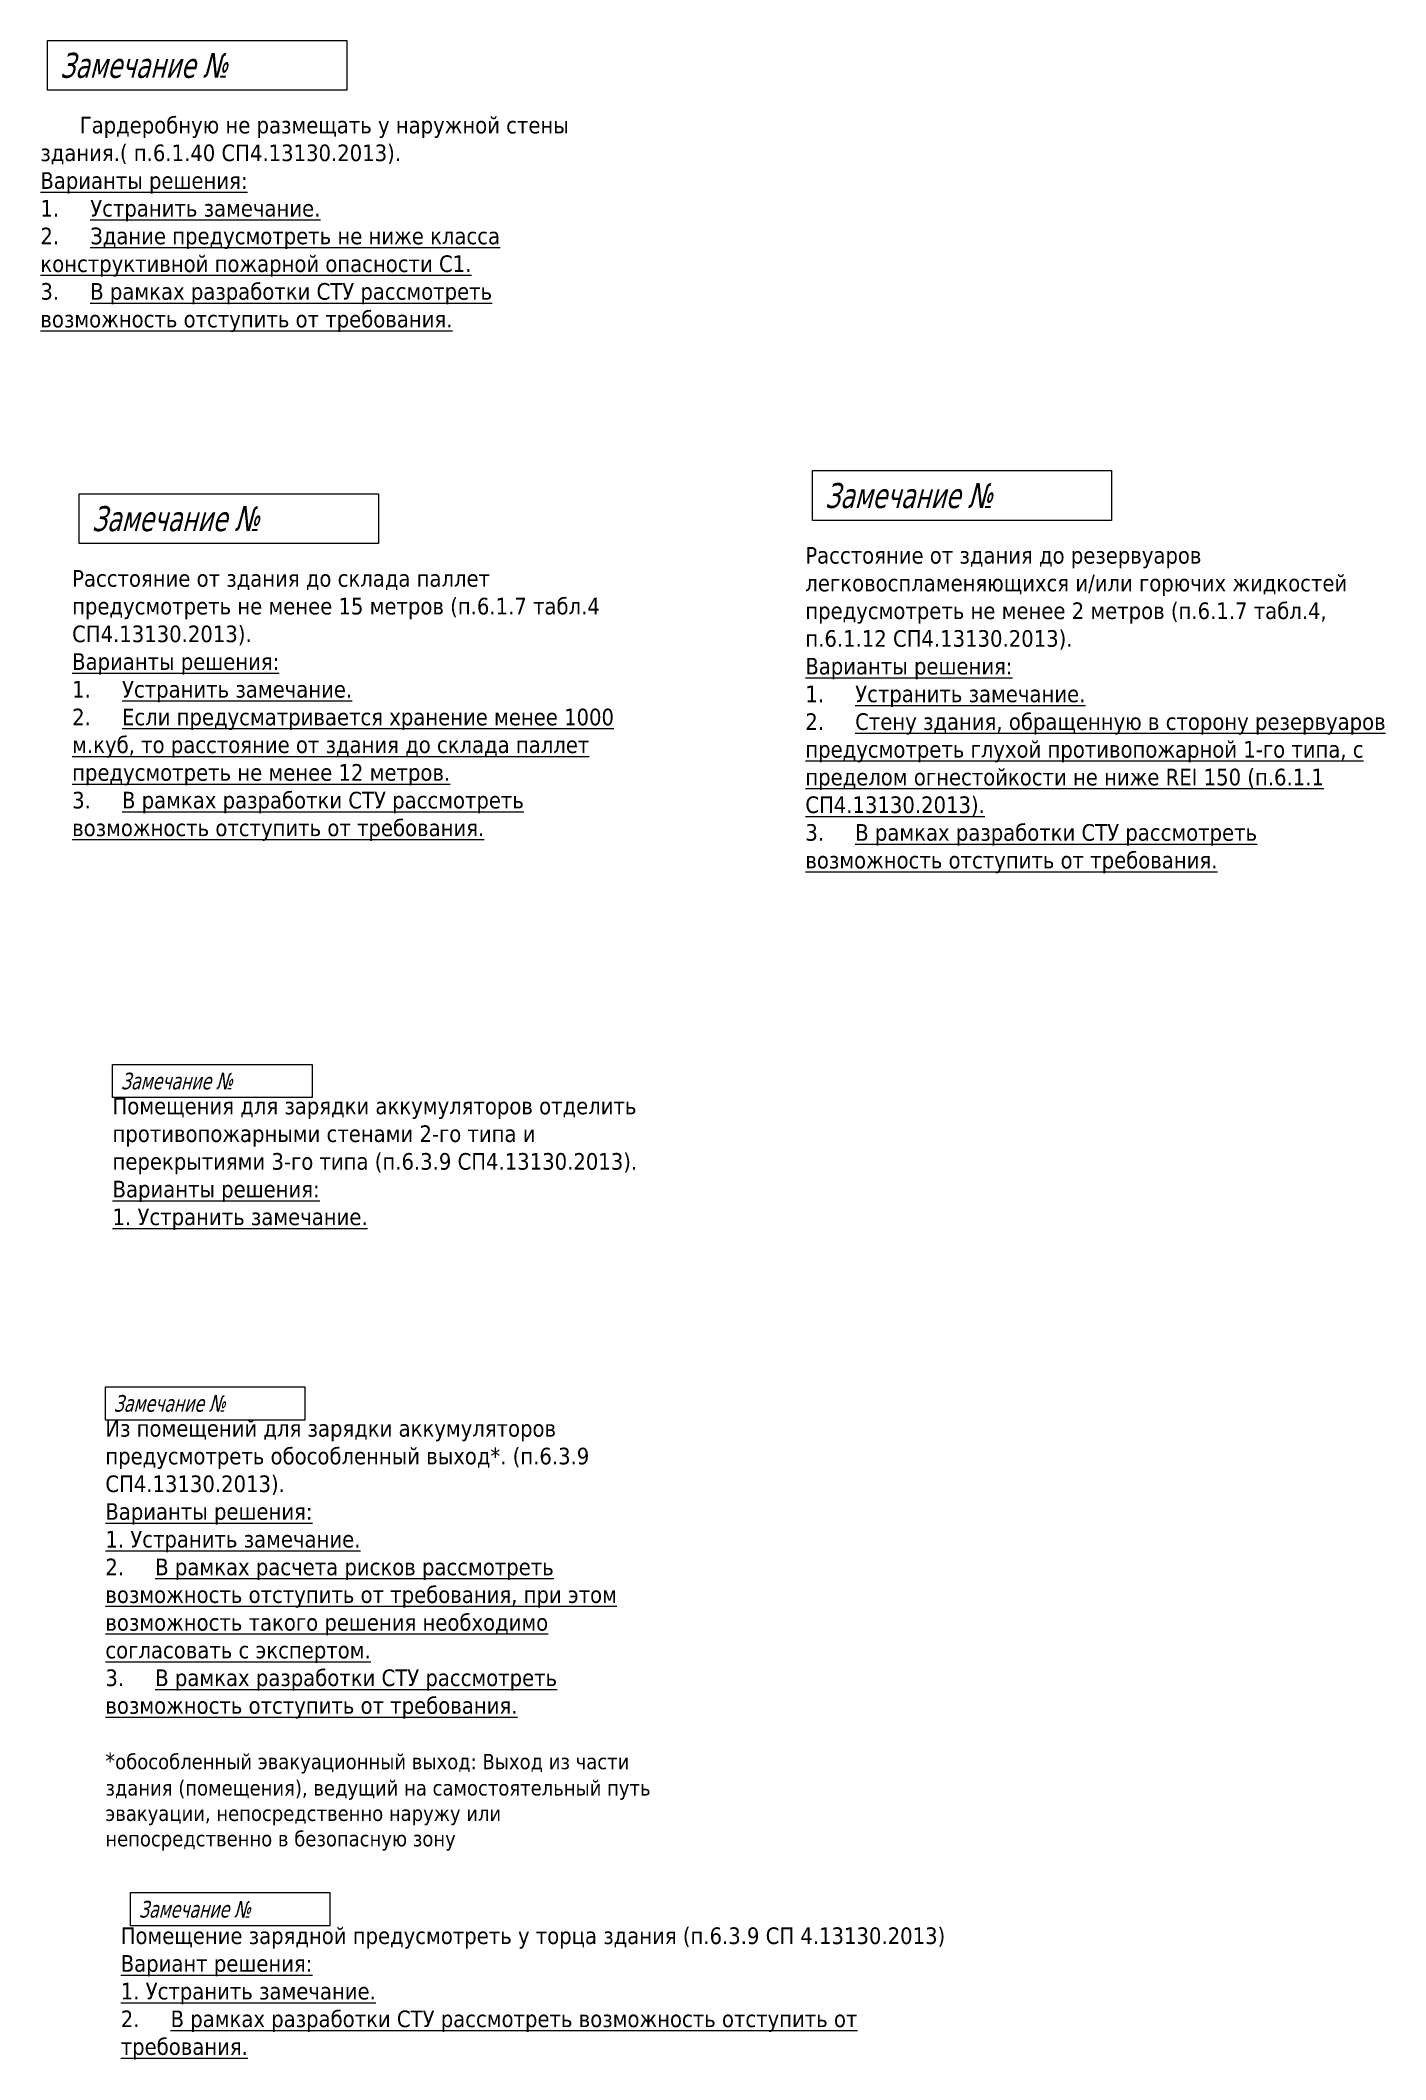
# Model space of a CAD drawing. Header units: millimetres. Extents: x -204396 to 1997851, y -2958255 to 237418.
# Drawn here: x 380280 to 428841, y -958275 to -885397 of the extents above; entities that cross this region are included whole.
import ezdxf

# ---------------------------------------------------------------- set-up
doc = ezdxf.new("R2010")
doc.units = ezdxf.units.MM
doc.layers.add('экспертиза', color=1, linetype='Continuous', lineweight=0)
doc.styles.add('ЭКСПЕРТИЗА', font='tahoma.ttf')

msp = doc.modelspace()

# ---------------------------------------------------------------- texts
at = {"layer": 'экспертиза', "lineweight": 0, "style": 'ЭКСПЕРТИЗА', "oblique": 14.99998, "width": 0.8}
for p in [(380987, -886747), (408600, -902275), (382134, -903108)]:
    msp.add_text('Замечание №', height=900, dxfattribs=at).set_placement(p)
at = {"layer": 'экспертиза', "ltscale": 777, "style": 'ЭКСПЕРТИЗА', "oblique": 14.99998, "width": 0.8}
for p in [(383186, -923256), (382926, -934891), (383835, -953147)]:
    msp.add_text('Замечание № ', height=600, dxfattribs=at).set_placement(p)
at = {"layer": 'экспертиза', "lineweight": 0, "ltscale": 100, "char_height": 600, "attachment_point": 1, "style": 'ЭКСПЕРТИЗА'}
for s, insert, width in [('\\pi1420.002,t16800;Гардеробную не размещать у наружной стены здания.( п.6.1.40 СП4.13130.2013).{\\L\\P\\pi0,t1200,16800;\\C6;Варианты решения:\\P\\pt1800,16800;\\l1.^I\\LУстранить замечание.\\P\\l2.^I\\LЗдание предусмотреть не ниже класса конструктивной пожарной опасности С1.\\P\\l3.^I\\LВ рамках разработки СТУ рассмотреть возможность отступить от требования. }', (380280, -888155), 20980.15), ('\\pt1200;Расстояние от здания до резервуаров легковоспламеняющихся и/или горючих жидкостей   предусмотреть не менее 2 метров (п.6.1.7 табл.4, п.6.1.12 СП4.13130.2013).\\P{\\L\\C6;Варианты решения:\\P\\pt1800;\\l1.^I\\LУстранить замечание.\\P\\l2.^I\\LСтену здания, обращенную в сторону резервуаров предусмотреть глухой противопожарной 1-го типа, с пределом огнестойкости не ниже REI 150 (п.6.1.1 СП4.13130.2013).\\fCalibri|b0|i0|c204|p34;\\H0.91667x;\\l\\C0;\\P\\fTahoma|b0|i0|c204|p34;\\H1.09091x;\\C6;3.^I\\LВ рамках разработки СТУ рассмотреть возможность отступить от требования. }', (407894, -903682), 20980.15), ('\\pt1200;Расстояние от здания до склада паллет предусмотреть не менее 15 метров (п.6.1.7 табл.4 СП4.13130.2013).{\\L\\C6;\\PВарианты решения:\\P\\pt1800;\\l1.^I\\LУстранить замечание.\\P\\l2.^I\\LЕсли предусматривается хранение менее 1000 м.куб, то расстояние от здания до склада паллет предусмотреть не менее 12 метров.\\P\\l3.^I\\LВ рамках разработки СТУ рассмотреть возможность отступить от требования. }', (381427, -904516), 20980.15), ('\\pt4800;Помещения для зарядки аккумуляторов отделить противопожарными стенами 2-го типа и перекрытиями 3-го типа (п.6.3.9 СП4.13130.2013).\\P\\ptz;{\\L\\C6;Варианты решения:\\P1. Устранить замечание.}', (382886, -923556), 19700.3), ('\\pt4800;Из помещений для зарядки аккумуляторов предусмотреть обособленный выход*. (п.6.3.9 СП4.13130.2013).\\P\\ptz;{\\L\\C6;Варианты решения:\\P1. Устранить замечание.\\P\\pt1800,16800;\\l2.^I\\LВ рамках расчета рисков рассмотреть возможность отступить от требования, при этом возможность такого решения необходимо согласовать с экспертом.\\H0.91667x;\\l\\C0;\\P\\H1.09091x;\\C6;3.^I\\LВ рамках разработки СТУ рассмотреть возможность отступить от требования. \\P\\ptz;\\P\\l*\\H0.91667x;обособленный эвакуационный выход: Выход из части здания (помещения), ведущий на самостоятельный путь эвакуации, непосредственно наружу или непосредственно в безопасную зону}', (382626, -935191), 19700.3), ('\\A1;Помещение зарядной предусмотреть у торца здания (п.6.3.9 СП 4.13130.2013)\\P{\\L\\C6;Вариант решения:\\P1. Устранить замечание.\\P\\pt1800,16800;\\A0;\\l2.^I\\LВ рамках разработки СТУ рассмотреть возможность отступить от требования. }', (383181, -953503), 29497.18)]:
    msp.add_mtext(s, dxfattribs=dict(at, insert=insert, width=width))

# ---------------------------------------------------------------- linework, layer by layer
at = {"layer": 'экспертиза', "lineweight": 0}
for points in [[(380537, -885397), (391337, -885397), (391337, -887197), (380537, -887197), (380537, -885397)], [(408150, -900925), (418950, -900925), (418950, -902725), (408150, -902725), (408150, -900925)], [(381684, -901758), (392484, -901758), (392484, -903558), (381684, -903558), (381684, -901758)]]:
    msp.add_lwpolyline(points, dxfattribs=at)
at = {"layer": 'экспертиза', "ltscale": 777}
for points in [[(382886, -922356), (390086, -922356), (390086, -923556), (382886, -923556), (382886, -922356)], [(382626, -933991), (389826, -933991), (389826, -935191), (382626, -935191), (382626, -933991)], [(383535, -952247), (390735, -952247), (390735, -953447), (383535, -953447), (383535, -952247)]]:
    msp.add_lwpolyline(points, dxfattribs=at)

msp.set_redraw_order([(e.dxf.handle, doc.entitydb.next_handle()) for e in msp.query("TEXT MTEXT ATTDEF DIMENSION ARC_DIMENSION")])  # texts and dimensions are drawn at this point

doc.saveas('drawing.dxf')
